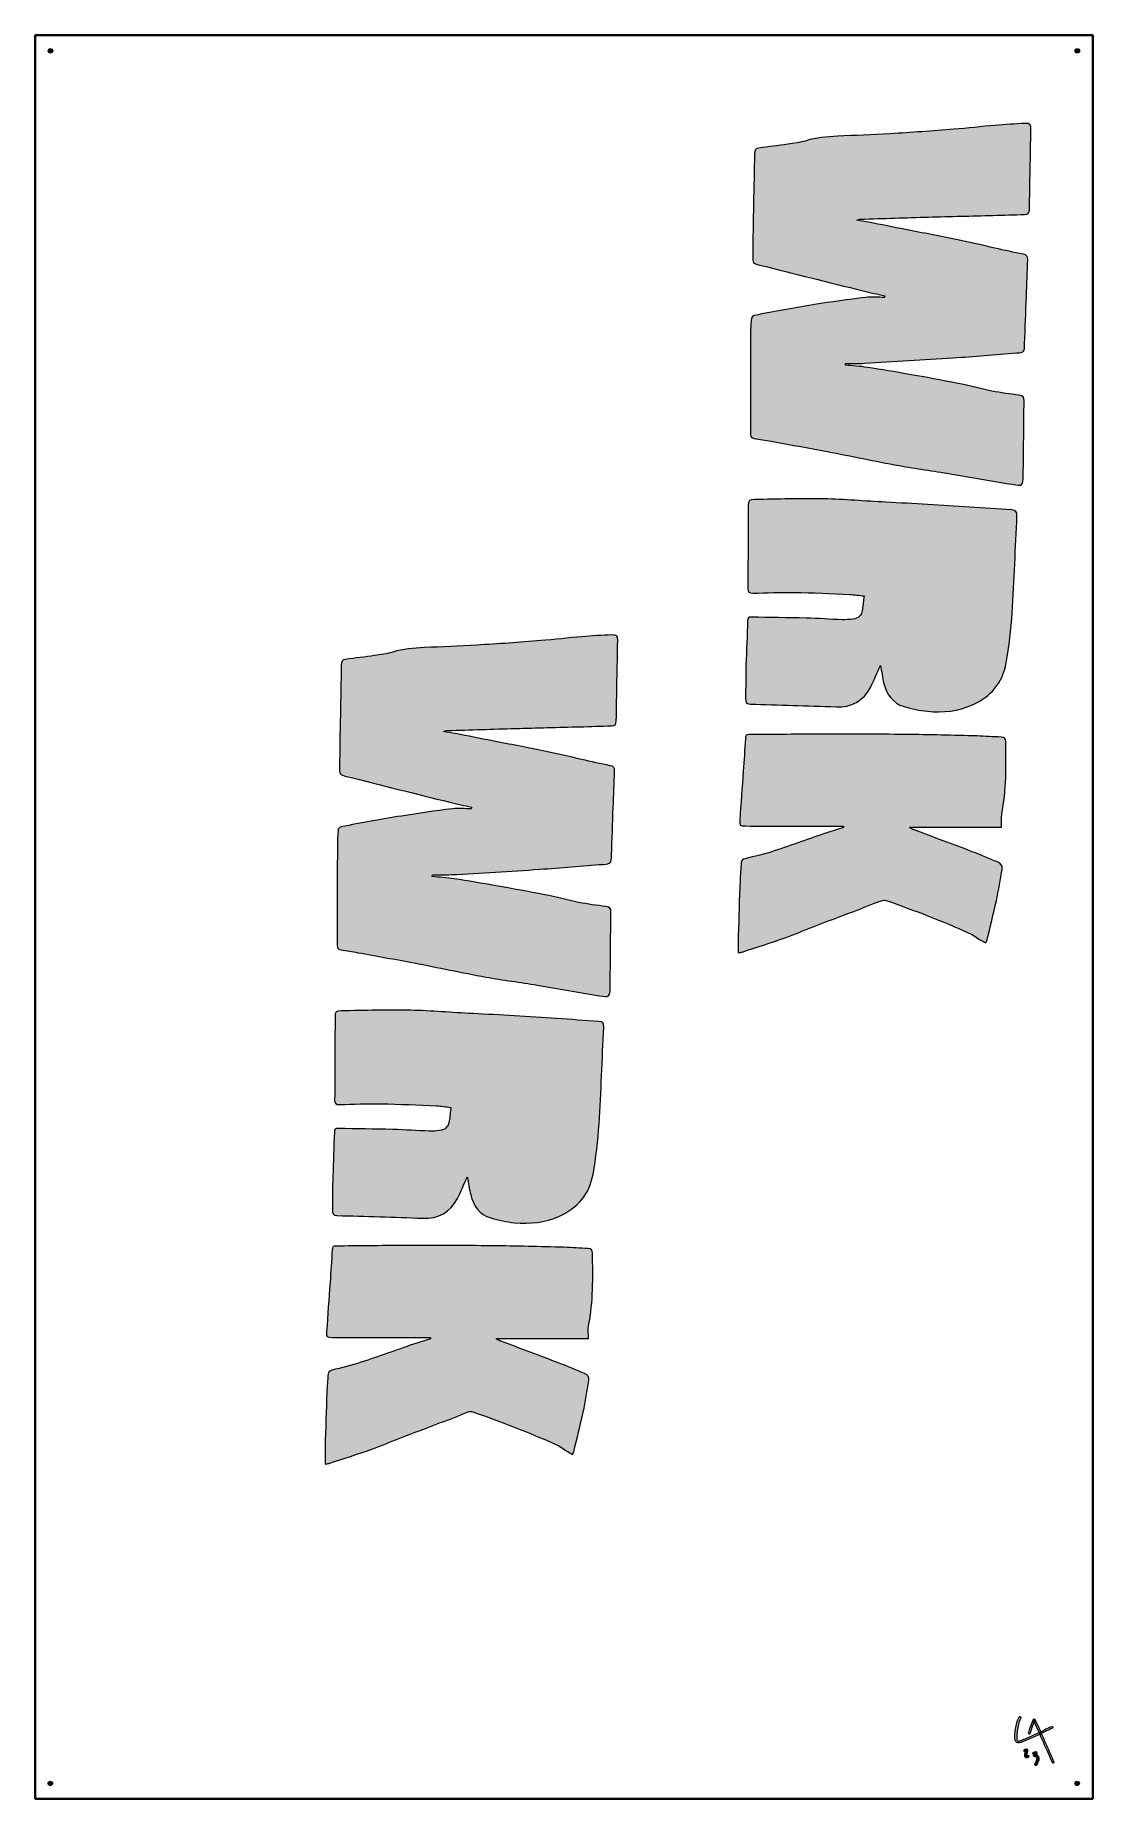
# Model space of a CAD drawing. Header units: millimetres. Extents: x 0 to 1200, y -2000 to 0.
import ezdxf

# ---------------------------------------------------------------- set-up
doc = ezdxf.new("R2010")
doc.units = ezdxf.units.MM
doc.header["$MEASUREMENT"] = 0
for name, color, linetype, lineweight in [('2023-006', 7, 'Continuous', 0), ('Bounding Box', 7, 'Continuous', 0), ('Screws', 7, 'Continuous', 0)]:
    doc.layers.add(name, color=color, linetype=linetype, lineweight=lineweight)

# ---------------------------------------------------------------- blocks, each defined once
blk = doc.blocks.new('Block_0')
at = {"layer": '2023-006', "true_color": 0x000000, "transparency": 33554687}
h = blk.add_hatch(color=18, dxfattribs=at)
h.dxf.hatch_style = 2
edge = h.paths.add_edge_path()
edge.add_spline(control_points=[(495.3, -875.2), (487.1, -873.4), (478.8, -871.7), (470.6, -869.7), (431.5, -860), (392.4, -850.2), (353.3, -840.3), (345.5, -838.4), (345.4, -838.2), (345.4, -830.2), (345.7, -810.4), (346, -790.5), (346.4, -770.7), (346.7, -751.9), (347.2, -733.1), (347.4, -714.3), (347.4, -710.5), (348.7, -708.1), (352.4, -707.6), (363.4, -706.1), (374.4, -704.9), (385.3, -703.3), (392.3, -702.3), (399.3, -701.4), (406, -699.4), (417.6, -695.7), (429.5, -694.8), (441.5, -694.3), (461.5, -693.4), (481.4, -692.7), (501.4, -691.5), (525.5, -690.1), (549.6, -688.3), (573.7, -686.4), (589.4, -685.1), (605.1, -683.3), (620.8, -681.9), (632, -681), (643.2, -680.3), (654.5, -679.9), (660.4, -679.7), (661.2, -680.5), (661.1, -686.2), (660.6, -716.7), (660, -747.2), (659.5, -777.7), (659.4, -781.4), (658, -783), (654.1, -783.1), (642.1, -783.2), (630.1, -783.8), (618, -784.1), (593.7, -784.7), (569.4, -785.3), (545.1, -786), (519.4, -786.7), (493.7, -787.6), (468.1, -788.4), (466.6, -788.5), (465.1, -788.6), (463.5, -789.5), (468, -790.3), (472.5, -791), (477, -791.8), (491, -794.6), (504.9, -797.3), (518.9, -800.1), (538.6, -803.9), (558.4, -807.6), (578.1, -811.7), (592.1, -814.6), (606.1, -818), (620.2, -821.1), (631, -823.6), (641.8, -826.1), (652.7, -828.2), (656.5, -828.9), (657.8, -830.7), (657.6, -834.2), (657.1, -848.1), (656.6, -861.9), (656, -875.7), (655.4, -893.7), (654.7, -911.8), (654.1, -929.8), (653.8, -938.9), (653.6, -939.3), (644.7, -940.1), (620.7, -942), (596.6, -944), (572.5, -945.7), (539.1, -947.9), (505.7, -949.9), (472.3, -951.8), (465.1, -952.2), (458, -951.9), (450.8, -951.9), (450.8, -952.5), (450.7, -953.2), (450.7, -953.9), (459, -954.7), (467.3, -955.2), (475.5, -956.5), (491.4, -958.9), (507.2, -961.6), (523, -964.4), (541.5, -967.7), (559.9, -971), (578.3, -974.6), (591.2, -977.2), (603.9, -980.7), (616.8, -983.2), (627.1, -985.3), (637.5, -986.6), (647.9, -988), (652, -988.5), (653.5, -990.1), (653.4, -994.4), (653, -1022.6), (653, -1050.9), (652.5, -1079.2), (652.3, -1090.9), (651.9, -1091), (640.4, -1089.1), (616.9, -1085.1), (593.4, -1081), (569.9, -1077.1), (550.5, -1073.9), (531, -1071.4), (511.6, -1067.9), (484.4, -1062.9), (457.2, -1057.1), (430, -1051.9), (408.8, -1047.8), (387.5, -1044.1), (366.3, -1040.3), (359.9, -1039.1), (353.5, -1038.1), (347.2, -1037.1), (344.1, -1036.6), (342.8, -1034.9), (342.8, -1031.8), (342.9, -993.6), (342.9, -955.4), (343, -917.2), (343, -911.8), (343.4, -906.4), (344.1, -901), (344.2, -899.7), (346, -897.7), (347.4, -897.5), (370.1, -893.2), (392.8, -889), (415.6, -885.3), (434.8, -882.2), (454.1, -879.5), (473.5, -877.2), (480.6, -876.3), (487.8, -877.1), (495, -877.1), (495.1, -876.4), (495.2, -875.8), (495.3, -875.2)], knot_values=[0, 0, 0, 0, 1, 1, 1, 2, 2, 2, 3, 3, 3, 4, 4, 4, 5, 5, 5, 6, 6, 6, 7, 7, 7, 8, 8, 8, 9, 9, 9, 10, 10, 10, 11, 11, 11, 12, 12, 12, 13, 13, 13, 14, 14, 14, 15, 15, 15, 16, 16, 16, 17, 17, 17, 18, 18, 18, 19, 19, 19, 20, 20, 20, 21, 21, 21, 22, 22, 22, 23, 23, 23, 24, 24, 24, 25, 25, 25, 26, 26, 26, 27, 27, 27, 28, 28, 28, 29, 29, 29, 30, 30, 30, 31, 31, 31, 32, 32, 32, 33, 33, 33, 34, 34, 34, 35, 35, 35, 36, 36, 36, 37, 37, 37, 38, 38, 38, 39, 39, 39, 40, 40, 40, 41, 41, 41, 42, 42, 42, 43, 43, 43, 44, 44, 44, 45, 45, 45, 46, 46, 46, 47, 47, 47, 48, 48, 48, 49, 49, 49, 50, 50, 50, 51, 51, 51, 52, 52, 52, 53, 53, 53, 54, 54, 54, 54], degree=3, periodic=0)
h = blk.add_hatch(color=18, dxfattribs=at)
h.dxf.hatch_style = 2
edge = h.paths.add_edge_path()
edge.add_spline(control_points=[(490.4, -1294.4), (486.6, -1302.8), (483.4, -1311.1), (479.3, -1318.9), (471, -1334.7), (458, -1342.3), (439.7, -1341.5), (407.3, -1340.1), (374.9, -1339.3), (342.4, -1338.4), (337.8, -1338.2), (337.4, -1335.5), (337.4, -1332.2), (337.5, -1319.5), (337.5, -1306.9), (337.9, -1294.3), (338.3, -1277.3), (339.1, -1260.4), (339.6, -1243.4), (339.7, -1240.4), (340.9, -1239.7), (343.7, -1239.7), (364.5, -1240.2), (385.2, -1240.3), (405.9, -1240.8), (419.7, -1241.2), (433.5, -1242.2), (447.3, -1242.7), (451.2, -1242.8), (455.1, -1242.4), (458.9, -1241.9), (465.8, -1241), (468.9, -1238), (470, -1231), (470.8, -1226.2), (471.2, -1221.2), (471.8, -1215.7), (466.2, -1215.1), (460.9, -1214.2), (455.6, -1214), (434.6, -1213.1), (413.6, -1212), (392.6, -1211.7), (376.9, -1211.4), (361.2, -1212.1), (345.4, -1212.5), (341.2, -1212.7), (339.9, -1211.1), (339.9, -1207.1), (340.2, -1175.9), (340.2, -1144.8), (340.4, -1113.7), (340.5, -1107.1), (341.3, -1106.3), (347.7, -1106.2), (373.8, -1105.9), (400, -1105.1), (426.1, -1105.6), (449.6, -1106.1), (473.1, -1108.1), (496.6, -1109.4), (512.4, -1110.2), (528.1, -1110.8), (543.9, -1111.8), (575.8, -1113.9), (607.7, -1116.2), (639.6, -1118.2), (643.9, -1118.5), (645.5, -1120), (645.3, -1124.6), (643.5, -1161.2), (642.3, -1197.9), (639.9, -1234.5), (638.7, -1253.6), (636.4, -1272.8), (633.1, -1291.7), (629.2, -1314.1), (615.6, -1329.7), (594.9, -1339.1), (578.6, -1346.6), (561.4, -1348.1), (543.9, -1346.5), (534.9, -1345.7), (525.9, -1343.6), (517.2, -1341.1), (504.3, -1337.3), (497.4, -1327.5), (494.3, -1314.9), (492.6, -1308.3), (491.7, -1301.5), (490.4, -1294.4)], knot_values=[0, 0, 0, 0, 1, 1, 1, 2, 2, 2, 3, 3, 3, 4, 4, 4, 5, 5, 5, 6, 6, 6, 7, 7, 7, 8, 8, 8, 9, 9, 9, 10, 10, 10, 11, 11, 11, 12, 12, 12, 13, 13, 13, 14, 14, 14, 15, 15, 15, 16, 16, 16, 17, 17, 17, 18, 18, 18, 19, 19, 19, 20, 20, 20, 21, 21, 21, 22, 22, 22, 23, 23, 23, 24, 24, 24, 25, 25, 25, 26, 26, 26, 27, 27, 27, 28, 28, 28, 29, 29, 29, 30, 30, 30, 30], degree=3, periodic=0)
h = blk.add_hatch(color=18, dxfattribs=at)
h.dxf.hatch_style = 2
edge = h.paths.add_edge_path()
edge.add_spline(control_points=[(628, -1477.8), (592.8, -1477.8), (558.3, -1477.8), (523.7, -1477.8), (523.7, -1478.1), (523.6, -1478.3), (523.5, -1478.6), (525.2, -1479.4), (526.9, -1480.3), (528.6, -1480.9), (550.6, -1489.2), (572.7, -1497.4), (594.7, -1505.8), (604.3, -1509.4), (613.8, -1513.6), (623.4, -1517.4), (627.1, -1518.9), (629, -1521.5), (628.4, -1525.4), (626.4, -1537.4), (624.5, -1549.4), (622, -1561.2), (618.7, -1576.3), (614.9, -1591.3), (611.3, -1606.3), (611, -1607.2), (610.6, -1608), (610, -1609.3), (608.1, -1608.2), (606.3, -1607.3), (604.5, -1606.2), (600, -1603.4), (595.7, -1600.1), (590.9, -1597.9), (575.6, -1591.2), (560.3, -1584.8), (544.8, -1578.7), (528.9, -1572.5), (512.9, -1566.7), (496.8, -1561), (495.3, -1560.4), (493.2, -1560.6), (491.6, -1561.2), (481.1, -1565.2), (470.7, -1569.4), (460.2, -1573.3), (444.8, -1579.2), (429.3, -1584.9), (413.9, -1590.8), (403.3, -1594.9), (392.9, -1599.6), (382.1, -1603.4), (366, -1609.1), (349.7, -1614.2), (333.5, -1619.5), (332.3, -1619.9), (330.9, -1619.9), (329.1, -1620.2), (329.1, -1613.6), (329, -1607.3), (329.1, -1601), (329.7, -1580.3), (330.3, -1559.6), (331, -1538.8), (331.3, -1531.9), (332.1, -1525), (332.4, -1518.1), (332.5, -1515.1), (334.3, -1514.5), (336.7, -1513.9), (347.8, -1510.9), (359, -1508.4), (370, -1504.8), (389.9, -1498.3), (409.7, -1491.1), (429.5, -1484.3), (435.9, -1482.1), (442.3, -1480.2), (448.7, -1478.2), (448.6, -1477.7), (448.6, -1477.2), (448.6, -1476.8), (441, -1476.8), (433.3, -1476.8), (425.7, -1476.8), (396.3, -1476.7), (366.8, -1476.7), (337.4, -1476.6), (330.6, -1476.6), (330.4, -1476.4), (330.8, -1469.8), (332, -1451.3), (333.4, -1432.9), (334.7, -1414.5), (335.6, -1402.1), (336.5, -1389.7), (337.1, -1377.2), (337.3, -1374.3), (338, -1373), (341.3, -1373), (366.8, -1372.9), (392.3, -1372.5), (417.8, -1372.4), (451.4, -1372.4), (485, -1372.4), (518.6, -1372.7), (545.8, -1373), (573, -1373.7), (600.2, -1374.4), (609.3, -1374.7), (618.5, -1375.4), (627.6, -1375.8), (631.2, -1375.9), (632.4, -1377.5), (632.5, -1381.1), (633.1, -1408.6), (633.4, -1436.1), (628.1, -1463.3), (627.2, -1467.9), (628, -1472.8), (628, -1477.8)], knot_values=[0, 0, 0, 0, 1, 1, 1, 2, 2, 2, 3, 3, 3, 4, 4, 4, 5, 5, 5, 6, 6, 6, 7, 7, 7, 8, 8, 8, 9, 9, 9, 10, 10, 10, 11, 11, 11, 12, 12, 12, 13, 13, 13, 14, 14, 14, 15, 15, 15, 16, 16, 16, 17, 17, 17, 18, 18, 18, 19, 19, 19, 20, 20, 20, 21, 21, 21, 22, 22, 22, 23, 23, 23, 24, 24, 24, 25, 25, 25, 26, 26, 26, 27, 27, 27, 28, 28, 28, 29, 29, 29, 30, 30, 30, 31, 31, 31, 32, 32, 32, 33, 33, 33, 34, 34, 34, 35, 35, 35, 36, 36, 36, 37, 37, 37, 38, 38, 38, 39, 39, 39, 40, 40, 40, 40], degree=3, periodic=0)
at = {"layer": '2023-006'}
for points, knots in [([(495.3, -875.2), (487.1, -873.4), (478.8, -871.7), (470.6, -869.7), (431.5, -860), (392.4, -850.2), (353.3, -840.3), (345.5, -838.4), (345.4, -838.2), (345.4, -830.2), (345.7, -810.4), (346, -790.5), (346.4, -770.7), (346.7, -751.9), (347.2, -733.1), (347.4, -714.3), (347.4, -710.5), (348.7, -708.1), (352.4, -707.6), (363.4, -706.1), (374.4, -704.9), (385.3, -703.3), (392.3, -702.3), (399.3, -701.4), (406, -699.4), (417.6, -695.7), (429.5, -694.8), (441.5, -694.3), (461.5, -693.4), (481.4, -692.7), (501.4, -691.5), (525.5, -690.1), (549.6, -688.3), (573.7, -686.4), (589.4, -685.1), (605.1, -683.3), (620.8, -681.9), (632, -681), (643.2, -680.3), (654.5, -679.9), (660.4, -679.7), (661.2, -680.5), (661.1, -686.2), (660.6, -716.7), (660, -747.2), (659.5, -777.7), (659.4, -781.4), (658, -783), (654.1, -783.1), (642.1, -783.2), (630.1, -783.8), (618, -784.1), (593.7, -784.7), (569.4, -785.3), (545.1, -786), (519.4, -786.7), (493.7, -787.6), (468.1, -788.4), (466.6, -788.5), (465.1, -788.6), (463.5, -789.5), (468, -790.3), (472.5, -791), (477, -791.8), (491, -794.6), (504.9, -797.3), (518.9, -800.1), (538.6, -803.9), (558.4, -807.6), (578.1, -811.7), (592.1, -814.6), (606.1, -818), (620.2, -821.1), (631, -823.6), (641.8, -826.1), (652.7, -828.2), (656.5, -828.9), (657.8, -830.7), (657.6, -834.2), (657.1, -848.1), (656.6, -861.9), (656, -875.7), (655.4, -893.7), (654.7, -911.8), (654.1, -929.8), (653.8, -938.9), (653.6, -939.3), (644.7, -940.1), (620.7, -942), (596.6, -944), (572.5, -945.7), (539.1, -947.9), (505.7, -949.9), (472.3, -951.8), (465.1, -952.2), (458, -951.9), (450.8, -951.9), (450.8, -952.5), (450.7, -953.2), (450.7, -953.9), (459, -954.7), (467.3, -955.2), (475.5, -956.5), (491.4, -958.9), (507.2, -961.6), (523, -964.4), (541.5, -967.7), (559.9, -971), (578.3, -974.6), (591.2, -977.2), (603.9, -980.7), (616.8, -983.2), (627.1, -985.3), (637.5, -986.6), (647.9, -988), (652, -988.5), (653.5, -990.1), (653.4, -994.4), (653, -1022.6), (653, -1050.9), (652.5, -1079.2), (652.3, -1090.9), (651.9, -1091), (640.4, -1089.1), (616.9, -1085.1), (593.4, -1081), (569.9, -1077.1), (550.5, -1073.9), (531, -1071.4), (511.6, -1067.9), (484.4, -1062.9), (457.2, -1057.1), (430, -1051.9), (408.8, -1047.8), (387.5, -1044.1), (366.3, -1040.3), (359.9, -1039.1), (353.5, -1038.1), (347.2, -1037.1), (344.1, -1036.6), (342.8, -1034.9), (342.8, -1031.8), (342.9, -993.6), (342.9, -955.4), (343, -917.2), (343, -911.8), (343.4, -906.4), (344.1, -901), (344.2, -899.7), (346, -897.7), (347.4, -897.5), (370.1, -893.2), (392.8, -889), (415.6, -885.3), (434.8, -882.2), (454.1, -879.5), (473.5, -877.2), (480.6, -876.3), (487.8, -877.1), (495, -877.1), (495.1, -876.4), (495.2, -875.8), (495.3, -875.2)], [0, 0, 0, 0, 1, 1, 1, 2, 2, 2, 3, 3, 3, 4, 4, 4, 5, 5, 5, 6, 6, 6, 7, 7, 7, 8, 8, 8, 9, 9, 9, 10, 10, 10, 11, 11, 11, 12, 12, 12, 13, 13, 13, 14, 14, 14, 15, 15, 15, 16, 16, 16, 17, 17, 17, 18, 18, 18, 19, 19, 19, 20, 20, 20, 21, 21, 21, 22, 22, 22, 23, 23, 23, 24, 24, 24, 25, 25, 25, 26, 26, 26, 27, 27, 27, 28, 28, 28, 29, 29, 29, 30, 30, 30, 31, 31, 31, 32, 32, 32, 33, 33, 33, 34, 34, 34, 35, 35, 35, 36, 36, 36, 37, 37, 37, 38, 38, 38, 39, 39, 39, 40, 40, 40, 41, 41, 41, 42, 42, 42, 43, 43, 43, 44, 44, 44, 45, 45, 45, 46, 46, 46, 47, 47, 47, 48, 48, 48, 49, 49, 49, 50, 50, 50, 51, 51, 51, 52, 52, 52, 53, 53, 53, 54, 54, 54, 54]), ([(490.4, -1294.4), (486.6, -1302.8), (483.4, -1311.1), (479.3, -1318.9), (471, -1334.7), (458, -1342.3), (439.7, -1341.5), (407.3, -1340.1), (374.9, -1339.3), (342.4, -1338.4), (337.8, -1338.2), (337.4, -1335.5), (337.4, -1332.2), (337.5, -1319.5), (337.5, -1306.9), (337.9, -1294.3), (338.3, -1277.3), (339.1, -1260.4), (339.6, -1243.4), (339.7, -1240.4), (340.9, -1239.7), (343.7, -1239.7), (364.5, -1240.2), (385.2, -1240.3), (405.9, -1240.8), (419.7, -1241.2), (433.5, -1242.2), (447.3, -1242.7), (451.2, -1242.8), (455.1, -1242.4), (458.9, -1241.9), (465.8, -1241), (468.9, -1238), (470, -1231), (470.8, -1226.2), (471.2, -1221.2), (471.8, -1215.7), (466.2, -1215.1), (460.9, -1214.2), (455.6, -1214), (434.6, -1213.1), (413.6, -1212), (392.6, -1211.7), (376.9, -1211.4), (361.2, -1212.1), (345.4, -1212.5), (341.2, -1212.7), (339.9, -1211.1), (339.9, -1207.1), (340.2, -1175.9), (340.2, -1144.8), (340.4, -1113.7), (340.5, -1107.1), (341.3, -1106.3), (347.7, -1106.2), (373.8, -1105.9), (400, -1105.1), (426.1, -1105.6), (449.6, -1106.1), (473.1, -1108.1), (496.6, -1109.4), (512.4, -1110.2), (528.1, -1110.8), (543.9, -1111.8), (575.8, -1113.9), (607.7, -1116.2), (639.6, -1118.2), (643.9, -1118.5), (645.5, -1120), (645.3, -1124.6), (643.5, -1161.2), (642.3, -1197.9), (639.9, -1234.5), (638.7, -1253.6), (636.4, -1272.8), (633.1, -1291.7), (629.2, -1314.1), (615.6, -1329.7), (594.9, -1339.1), (578.6, -1346.6), (561.4, -1348.1), (543.9, -1346.5), (534.9, -1345.7), (525.9, -1343.6), (517.2, -1341.1), (504.3, -1337.3), (497.4, -1327.5), (494.3, -1314.9), (492.6, -1308.3), (491.7, -1301.5), (490.4, -1294.4)], [0, 0, 0, 0, 1, 1, 1, 2, 2, 2, 3, 3, 3, 4, 4, 4, 5, 5, 5, 6, 6, 6, 7, 7, 7, 8, 8, 8, 9, 9, 9, 10, 10, 10, 11, 11, 11, 12, 12, 12, 13, 13, 13, 14, 14, 14, 15, 15, 15, 16, 16, 16, 17, 17, 17, 18, 18, 18, 19, 19, 19, 20, 20, 20, 21, 21, 21, 22, 22, 22, 23, 23, 23, 24, 24, 24, 25, 25, 25, 26, 26, 26, 27, 27, 27, 28, 28, 28, 29, 29, 29, 30, 30, 30, 30]), ([(628, -1477.8), (592.8, -1477.8), (558.3, -1477.8), (523.7, -1477.8), (523.7, -1478.1), (523.6, -1478.3), (523.5, -1478.6), (525.2, -1479.4), (526.9, -1480.3), (528.6, -1480.9), (550.6, -1489.2), (572.7, -1497.4), (594.7, -1505.8), (604.3, -1509.4), (613.8, -1513.6), (623.4, -1517.4), (627.1, -1518.9), (629, -1521.5), (628.4, -1525.4), (626.4, -1537.4), (624.5, -1549.4), (622, -1561.2), (618.7, -1576.3), (614.9, -1591.3), (611.3, -1606.3), (611, -1607.2), (610.6, -1608), (610, -1609.3), (608.1, -1608.2), (606.3, -1607.3), (604.5, -1606.2), (600, -1603.4), (595.7, -1600.1), (590.9, -1597.9), (575.6, -1591.2), (560.3, -1584.8), (544.8, -1578.7), (528.9, -1572.5), (512.9, -1566.7), (496.8, -1561), (495.3, -1560.4), (493.2, -1560.6), (491.6, -1561.2), (481.1, -1565.2), (470.7, -1569.4), (460.2, -1573.3), (444.8, -1579.2), (429.3, -1584.9), (413.9, -1590.8), (403.3, -1594.9), (392.9, -1599.6), (382.1, -1603.4), (366, -1609.1), (349.7, -1614.2), (333.5, -1619.5), (332.3, -1619.9), (330.9, -1619.9), (329.1, -1620.2), (329.1, -1613.6), (329, -1607.3), (329.1, -1601), (329.7, -1580.3), (330.3, -1559.6), (331, -1538.8), (331.3, -1531.9), (332.1, -1525), (332.4, -1518.1), (332.5, -1515.1), (334.3, -1514.5), (336.7, -1513.9), (347.8, -1510.9), (359, -1508.4), (370, -1504.8), (389.9, -1498.3), (409.7, -1491.1), (429.5, -1484.3), (435.9, -1482.1), (442.3, -1480.2), (448.7, -1478.2), (448.6, -1477.7), (448.6, -1477.2), (448.6, -1476.8), (441, -1476.8), (433.3, -1476.8), (425.7, -1476.8), (396.3, -1476.7), (366.8, -1476.7), (337.4, -1476.6), (330.6, -1476.6), (330.4, -1476.4), (330.8, -1469.8), (332, -1451.3), (333.4, -1432.9), (334.7, -1414.5), (335.6, -1402.1), (336.5, -1389.7), (337.1, -1377.2), (337.3, -1374.3), (338, -1373), (341.3, -1373), (366.8, -1372.9), (392.3, -1372.5), (417.8, -1372.4), (451.4, -1372.4), (485, -1372.4), (518.6, -1372.7), (545.8, -1373), (573, -1373.7), (600.2, -1374.4), (609.3, -1374.7), (618.5, -1375.4), (627.6, -1375.8), (631.2, -1375.9), (632.4, -1377.5), (632.5, -1381.1), (633.1, -1408.6), (633.4, -1436.1), (628.1, -1463.3), (627.2, -1467.9), (628, -1472.8), (628, -1477.8)], [0, 0, 0, 0, 1, 1, 1, 2, 2, 2, 3, 3, 3, 4, 4, 4, 5, 5, 5, 6, 6, 6, 7, 7, 7, 8, 8, 8, 9, 9, 9, 10, 10, 10, 11, 11, 11, 12, 12, 12, 13, 13, 13, 14, 14, 14, 15, 15, 15, 16, 16, 16, 17, 17, 17, 18, 18, 18, 19, 19, 19, 20, 20, 20, 21, 21, 21, 22, 22, 22, 23, 23, 23, 24, 24, 24, 25, 25, 25, 26, 26, 26, 27, 27, 27, 28, 28, 28, 29, 29, 29, 30, 30, 30, 31, 31, 31, 32, 32, 32, 33, 33, 33, 34, 34, 34, 35, 35, 35, 36, 36, 36, 37, 37, 37, 38, 38, 38, 39, 39, 39, 40, 40, 40, 40])]:
    blk.add_open_spline(points, degree=3, knots=knots, dxfattribs=at)
blk = doc.blocks.new('Block_1')
at = {"layer": '2023-006', "true_color": 0x000000, "transparency": 33554687}
h = blk.add_hatch(color=18, dxfattribs=at)
h.dxf.hatch_style = 2
edge = h.paths.add_edge_path()
edge.add_spline(control_points=[(964.1, -295.2), (955.9, -293.4), (947.6, -291.7), (939.5, -289.7), (900.3, -280), (861.2, -270.2), (822.1, -260.4), (814.3, -258.4), (814.2, -258.2), (814.3, -250.2), (814.5, -230.4), (814.9, -210.5), (815.2, -190.7), (815.6, -171.9), (816.1, -153.1), (816.3, -134.3), (816.3, -130.5), (817.5, -128.2), (821.3, -127.7), (832.2, -126.2), (843.2, -125), (854.2, -123.4), (861.1, -122.4), (868.2, -121.5), (874.8, -119.4), (886.5, -115.8), (898.4, -114.9), (910.4, -114.3), (930.3, -113.4), (950.3, -112.8), (970.2, -111.6), (994.3, -110.1), (1018.4, -108.3), (1042.5, -106.4), (1058.2, -105.2), (1073.9, -103.3), (1089.6, -102), (1100.8, -101), (1112.1, -100.3), (1123.3, -99.9), (1129.2, -99.7), (1130, -100.5), (1130, -106.3), (1129.5, -136.8), (1128.8, -167.3), (1128.3, -197.7), (1128.2, -201.4), (1126.8, -203), (1122.9, -203.1), (1110.9, -203.3), (1098.9, -203.8), (1086.9, -204.1), (1062.6, -204.8), (1038.3, -205.3), (1013.9, -206), (988.3, -206.7), (962.6, -207.6), (936.9, -208.4), (935.4, -208.5), (933.9, -208.6), (932.3, -209.5), (936.8, -210.3), (941.4, -211), (945.9, -211.9), (959.8, -214.6), (973.8, -217.4), (987.7, -220.1), (1007.5, -224), (1027.2, -227.7), (1046.9, -231.7), (1061, -234.6), (1075, -238), (1089, -241.2), (1099.8, -243.6), (1110.6, -246.2), (1121.5, -248.2), (1125.4, -249), (1126.6, -250.7), (1126.5, -254.3), (1125.9, -268.1), (1125.4, -281.9), (1124.9, -295.7), (1124.2, -313.8), (1123.5, -331.8), (1122.9, -349.8), (1122.6, -359), (1122.5, -359.4), (1113.6, -360.1), (1089.5, -362), (1065.5, -364.1), (1041.4, -365.7), (1008, -367.9), (974.6, -369.9), (941.1, -371.8), (934, -372.2), (926.8, -371.9), (919.6, -371.9), (919.6, -372.6), (919.6, -373.2), (919.6, -373.9), (927.8, -374.7), (936.2, -375.2), (944.4, -376.5), (960.2, -378.9), (976, -381.6), (991.8, -384.4), (1010.3, -387.7), (1028.8, -391), (1047.2, -394.7), (1060.1, -397.2), (1072.8, -400.7), (1085.7, -403.3), (1096, -405.3), (1106.4, -406.7), (1116.8, -408), (1120.9, -408.6), (1122.3, -410.1), (1122.3, -414.4), (1121.8, -442.7), (1121.8, -470.9), (1121.3, -499.2), (1121.1, -510.9), (1120.7, -511), (1109.3, -509.1), (1085.7, -505.2), (1062.2, -501), (1038.7, -497.2), (1019.3, -494), (999.8, -491.4), (980.5, -487.9), (953.2, -482.9), (926.1, -477.1), (898.8, -471.9), (877.6, -467.8), (856.4, -464.1), (835.1, -460.3), (828.7, -459.2), (822.4, -458.1), (816, -457.1), (813, -456.6), (811.7, -454.9), (811.7, -451.8), (811.7, -413.6), (811.7, -375.5), (811.8, -337.3), (811.9, -331.9), (812.2, -326.4), (812.9, -321.1), (813.1, -319.7), (814.9, -317.7), (816.2, -317.5), (838.9, -313.3), (861.6, -309), (884.4, -305.3), (903.7, -302.2), (923, -299.6), (942.3, -297.2), (949.4, -296.4), (956.7, -297.1), (963.9, -297.1), (964, -296.5), (964.1, -295.9), (964.1, -295.2)], knot_values=[0, 0, 0, 0, 1, 1, 1, 2, 2, 2, 3, 3, 3, 4, 4, 4, 5, 5, 5, 6, 6, 6, 7, 7, 7, 8, 8, 8, 9, 9, 9, 10, 10, 10, 11, 11, 11, 12, 12, 12, 13, 13, 13, 14, 14, 14, 15, 15, 15, 16, 16, 16, 17, 17, 17, 18, 18, 18, 19, 19, 19, 20, 20, 20, 21, 21, 21, 22, 22, 22, 23, 23, 23, 24, 24, 24, 25, 25, 25, 26, 26, 26, 27, 27, 27, 28, 28, 28, 29, 29, 29, 30, 30, 30, 31, 31, 31, 32, 32, 32, 33, 33, 33, 34, 34, 34, 35, 35, 35, 36, 36, 36, 37, 37, 37, 38, 38, 38, 39, 39, 39, 40, 40, 40, 41, 41, 41, 42, 42, 42, 43, 43, 43, 44, 44, 44, 45, 45, 45, 46, 46, 46, 47, 47, 47, 48, 48, 48, 49, 49, 49, 50, 50, 50, 51, 51, 51, 52, 52, 52, 53, 53, 53, 54, 54, 54, 54], degree=3, periodic=0)
h = blk.add_hatch(color=18, dxfattribs=at)
h.dxf.hatch_style = 2
edge = h.paths.add_edge_path()
edge.add_spline(control_points=[(959.3, -714.4), (955.5, -722.9), (952.2, -731.1), (948.2, -738.9), (939.8, -754.8), (926.8, -762.3), (908.5, -761.5), (876.1, -760.1), (843.7, -759.3), (811.3, -758.4), (806.6, -758.3), (806.2, -755.6), (806.2, -752.2), (806.3, -739.6), (806.4, -727), (806.7, -714.3), (807.2, -697.4), (808, -680.4), (808.5, -663.4), (808.6, -660.4), (809.7, -659.7), (812.6, -659.8), (833.3, -660.2), (854, -660.3), (874.8, -660.9), (888.5, -661.2), (902.3, -662.2), (916.1, -662.7), (920, -662.8), (923.9, -662.4), (927.8, -661.9), (934.7, -661.1), (937.7, -658.1), (938.8, -651), (939.6, -646.2), (940, -641.3), (940.7, -635.7), (935, -635.1), (929.8, -634.2), (924.5, -634), (903.5, -633.1), (882.5, -632), (861.5, -631.7), (845.7, -631.4), (830, -632.1), (814.3, -632.6), (810.1, -632.7), (808.8, -631.1), (808.8, -627.1), (809, -596), (809.1, -564.8), (809.3, -533.7), (809.3, -527.1), (810.1, -526.4), (816.6, -526.3), (842.7, -526), (868.8, -525.1), (894.9, -525.6), (918.5, -526.1), (942, -528.1), (965.5, -529.4), (981.2, -530.3), (997, -530.8), (1012.7, -531.9), (1044.6, -533.9), (1076.5, -536.2), (1108.4, -538.2), (1112.7, -538.5), (1114.4, -540.1), (1114.2, -544.6), (1112.3, -581.3), (1111.1, -617.9), (1108.8, -654.5), (1107.6, -673.7), (1105.2, -692.8), (1101.9, -711.7), (1098, -734.2), (1084.5, -749.7), (1063.8, -759.1), (1047.4, -766.6), (1030.2, -768.1), (1012.7, -766.5), (1003.7, -765.7), (994.7, -763.6), (986, -761.1), (973.1, -757.3), (966.2, -747.5), (963.1, -735), (961.5, -728.3), (960.6, -721.5), (959.3, -714.4)], knot_values=[0, 0, 0, 0, 1, 1, 1, 2, 2, 2, 3, 3, 3, 4, 4, 4, 5, 5, 5, 6, 6, 6, 7, 7, 7, 8, 8, 8, 9, 9, 9, 10, 10, 10, 11, 11, 11, 12, 12, 12, 13, 13, 13, 14, 14, 14, 15, 15, 15, 16, 16, 16, 17, 17, 17, 18, 18, 18, 19, 19, 19, 20, 20, 20, 21, 21, 21, 22, 22, 22, 23, 23, 23, 24, 24, 24, 25, 25, 25, 26, 26, 26, 27, 27, 27, 28, 28, 28, 29, 29, 29, 30, 30, 30, 30], degree=3, periodic=0)
h = blk.add_hatch(color=18, dxfattribs=at)
h.dxf.hatch_style = 2
edge = h.paths.add_edge_path()
edge.add_spline(control_points=[(1096.8, -897.8), (1061.7, -897.8), (1027.1, -897.8), (992.6, -897.8), (992.5, -898.1), (992.4, -898.4), (992.3, -898.7), (994, -899.4), (995.7, -900.3), (997.4, -901), (1019.5, -909.2), (1041.5, -917.4), (1063.5, -925.8), (1073.2, -929.5), (1082.6, -933.6), (1092.2, -937.4), (1096, -938.9), (1097.9, -941.5), (1097.2, -945.4), (1095.2, -957.4), (1093.4, -969.4), (1090.8, -981.3), (1087.6, -996.4), (1083.7, -1011.3), (1080.1, -1026.3), (1079.9, -1027.2), (1079.4, -1028), (1078.9, -1029.3), (1076.9, -1028.2), (1075.1, -1027.3), (1073.3, -1026.2), (1068.8, -1023.5), (1064.5, -1020.1), (1059.7, -1018), (1044.5, -1011.3), (1029.1, -1004.8), (1013.7, -998.7), (997.8, -992.5), (981.7, -986.8), (965.7, -981), (964.1, -980.5), (962, -980.7), (960.5, -981.3), (950, -985.2), (939.5, -989.4), (929, -993.4), (913.6, -999.2), (898.2, -1005), (882.8, -1010.9), (872.1, -1015), (861.7, -1019.6), (851, -1023.4), (834.9, -1029.1), (818.6, -1034.2), (802.3, -1039.6), (801.1, -1040), (799.7, -1040), (797.9, -1040.2), (797.9, -1033.6), (797.8, -1027.3), (798, -1021), (798.5, -1000.3), (799.1, -979.6), (799.9, -958.9), (800.1, -952), (800.9, -945.1), (801.2, -938.2), (801.4, -935.2), (803.2, -934.5), (805.5, -933.9), (816.6, -931), (827.9, -928.4), (838.8, -924.8), (858.8, -918.3), (878.5, -911.1), (898.4, -904.3), (904.7, -902.2), (911.1, -900.3), (917.5, -898.2), (917.5, -897.8), (917.5, -897.3), (917.4, -896.8), (909.8, -896.8), (902.2, -896.8), (894.5, -896.8), (865.1, -896.7), (835.7, -896.7), (806.2, -896.6), (799.5, -896.6), (799.2, -896.5), (799.6, -889.8), (800.8, -871.4), (802.3, -853), (803.6, -834.6), (804.4, -822.1), (805.3, -809.7), (806, -797.2), (806.2, -794.3), (806.8, -793), (810.1, -793), (835.6, -792.9), (861.1, -792.5), (886.6, -792.4), (920.3, -792.4), (953.9, -792.4), (987.5, -792.8), (1014.7, -793), (1041.8, -793.8), (1069, -794.5), (1078.2, -794.7), (1087.3, -795.5), (1096.4, -795.8), (1100.1, -796), (1101.3, -797.5), (1101.4, -801.1), (1102, -828.6), (1102.2, -856.1), (1097, -883.3), (1096.1, -887.9), (1096.8, -892.8), (1096.8, -897.8)], knot_values=[0, 0, 0, 0, 1, 1, 1, 2, 2, 2, 3, 3, 3, 4, 4, 4, 5, 5, 5, 6, 6, 6, 7, 7, 7, 8, 8, 8, 9, 9, 9, 10, 10, 10, 11, 11, 11, 12, 12, 12, 13, 13, 13, 14, 14, 14, 15, 15, 15, 16, 16, 16, 17, 17, 17, 18, 18, 18, 19, 19, 19, 20, 20, 20, 21, 21, 21, 22, 22, 22, 23, 23, 23, 24, 24, 24, 25, 25, 25, 26, 26, 26, 27, 27, 27, 28, 28, 28, 29, 29, 29, 30, 30, 30, 31, 31, 31, 32, 32, 32, 33, 33, 33, 34, 34, 34, 35, 35, 35, 36, 36, 36, 37, 37, 37, 38, 38, 38, 39, 39, 39, 40, 40, 40, 40], degree=3, periodic=0)
at = {"layer": '2023-006'}
for points, knots in [([(964.1, -295.2), (955.9, -293.4), (947.6, -291.7), (939.5, -289.7), (900.3, -280), (861.2, -270.2), (822.1, -260.4), (814.3, -258.4), (814.2, -258.2), (814.3, -250.2), (814.5, -230.4), (814.9, -210.5), (815.2, -190.7), (815.6, -171.9), (816.1, -153.1), (816.3, -134.3), (816.3, -130.5), (817.5, -128.2), (821.3, -127.7), (832.2, -126.2), (843.2, -125), (854.2, -123.4), (861.1, -122.4), (868.2, -121.5), (874.8, -119.4), (886.5, -115.8), (898.4, -114.9), (910.4, -114.3), (930.3, -113.4), (950.3, -112.8), (970.2, -111.6), (994.3, -110.1), (1018.4, -108.3), (1042.5, -106.4), (1058.2, -105.2), (1073.9, -103.3), (1089.6, -102), (1100.8, -101), (1112.1, -100.3), (1123.3, -99.9), (1129.2, -99.7), (1130, -100.5), (1130, -106.3), (1129.5, -136.8), (1128.8, -167.3), (1128.3, -197.7), (1128.2, -201.4), (1126.8, -203), (1122.9, -203.1), (1110.9, -203.3), (1098.9, -203.8), (1086.9, -204.1), (1062.6, -204.8), (1038.3, -205.3), (1013.9, -206), (988.3, -206.7), (962.6, -207.6), (936.9, -208.4), (935.4, -208.5), (933.9, -208.6), (932.3, -209.5), (936.8, -210.3), (941.4, -211), (945.9, -211.9), (959.8, -214.6), (973.8, -217.4), (987.7, -220.1), (1007.5, -224), (1027.2, -227.7), (1046.9, -231.7), (1061, -234.6), (1075, -238), (1089, -241.2), (1099.8, -243.6), (1110.6, -246.2), (1121.5, -248.2), (1125.4, -249), (1126.6, -250.7), (1126.5, -254.3), (1125.9, -268.1), (1125.4, -281.9), (1124.9, -295.7), (1124.2, -313.8), (1123.5, -331.8), (1122.9, -349.8), (1122.6, -359), (1122.5, -359.4), (1113.6, -360.1), (1089.5, -362), (1065.5, -364.1), (1041.4, -365.7), (1008, -367.9), (974.6, -369.9), (941.1, -371.8), (934, -372.2), (926.8, -371.9), (919.6, -371.9), (919.6, -372.6), (919.6, -373.2), (919.6, -373.9), (927.8, -374.7), (936.2, -375.2), (944.4, -376.5), (960.2, -378.9), (976, -381.6), (991.8, -384.4), (1010.3, -387.7), (1028.8, -391), (1047.2, -394.7), (1060.1, -397.2), (1072.8, -400.7), (1085.7, -403.3), (1096, -405.3), (1106.4, -406.7), (1116.8, -408), (1120.9, -408.6), (1122.3, -410.1), (1122.3, -414.4), (1121.8, -442.7), (1121.8, -470.9), (1121.3, -499.2), (1121.1, -510.9), (1120.7, -511), (1109.3, -509.1), (1085.7, -505.2), (1062.2, -501), (1038.7, -497.2), (1019.3, -494), (999.8, -491.4), (980.5, -487.9), (953.2, -482.9), (926.1, -477.1), (898.8, -471.9), (877.6, -467.8), (856.4, -464.1), (835.1, -460.3), (828.7, -459.2), (822.4, -458.1), (816, -457.1), (813, -456.6), (811.7, -454.9), (811.7, -451.8), (811.7, -413.6), (811.7, -375.5), (811.8, -337.3), (811.9, -331.9), (812.2, -326.4), (812.9, -321.1), (813.1, -319.7), (814.9, -317.7), (816.2, -317.5), (838.9, -313.3), (861.6, -309), (884.4, -305.3), (903.7, -302.2), (923, -299.6), (942.3, -297.2), (949.4, -296.4), (956.7, -297.1), (963.9, -297.1), (964, -296.5), (964.1, -295.9), (964.1, -295.2)], [0, 0, 0, 0, 1, 1, 1, 2, 2, 2, 3, 3, 3, 4, 4, 4, 5, 5, 5, 6, 6, 6, 7, 7, 7, 8, 8, 8, 9, 9, 9, 10, 10, 10, 11, 11, 11, 12, 12, 12, 13, 13, 13, 14, 14, 14, 15, 15, 15, 16, 16, 16, 17, 17, 17, 18, 18, 18, 19, 19, 19, 20, 20, 20, 21, 21, 21, 22, 22, 22, 23, 23, 23, 24, 24, 24, 25, 25, 25, 26, 26, 26, 27, 27, 27, 28, 28, 28, 29, 29, 29, 30, 30, 30, 31, 31, 31, 32, 32, 32, 33, 33, 33, 34, 34, 34, 35, 35, 35, 36, 36, 36, 37, 37, 37, 38, 38, 38, 39, 39, 39, 40, 40, 40, 41, 41, 41, 42, 42, 42, 43, 43, 43, 44, 44, 44, 45, 45, 45, 46, 46, 46, 47, 47, 47, 48, 48, 48, 49, 49, 49, 50, 50, 50, 51, 51, 51, 52, 52, 52, 53, 53, 53, 54, 54, 54, 54]), ([(959.3, -714.4), (955.5, -722.9), (952.2, -731.1), (948.2, -738.9), (939.8, -754.8), (926.8, -762.3), (908.5, -761.5), (876.1, -760.1), (843.7, -759.3), (811.3, -758.4), (806.6, -758.3), (806.2, -755.6), (806.2, -752.2), (806.3, -739.6), (806.4, -727), (806.7, -714.3), (807.2, -697.4), (808, -680.4), (808.5, -663.4), (808.6, -660.4), (809.7, -659.7), (812.6, -659.8), (833.3, -660.2), (854, -660.3), (874.8, -660.9), (888.5, -661.2), (902.3, -662.2), (916.1, -662.7), (920, -662.8), (923.9, -662.4), (927.8, -661.9), (934.7, -661.1), (937.7, -658.1), (938.8, -651), (939.6, -646.2), (940, -641.3), (940.7, -635.7), (935, -635.1), (929.8, -634.2), (924.5, -634), (903.5, -633.1), (882.5, -632), (861.5, -631.7), (845.7, -631.4), (830, -632.1), (814.3, -632.6), (810.1, -632.7), (808.8, -631.1), (808.8, -627.1), (809, -596), (809.1, -564.8), (809.3, -533.7), (809.3, -527.1), (810.1, -526.4), (816.6, -526.3), (842.7, -526), (868.8, -525.1), (894.9, -525.6), (918.5, -526.1), (942, -528.1), (965.5, -529.4), (981.2, -530.3), (997, -530.8), (1012.7, -531.9), (1044.6, -533.9), (1076.5, -536.2), (1108.4, -538.2), (1112.7, -538.5), (1114.4, -540.1), (1114.2, -544.6), (1112.3, -581.3), (1111.1, -617.9), (1108.8, -654.5), (1107.6, -673.7), (1105.2, -692.8), (1101.9, -711.7), (1098, -734.2), (1084.5, -749.7), (1063.8, -759.1), (1047.4, -766.6), (1030.2, -768.1), (1012.7, -766.5), (1003.7, -765.7), (994.7, -763.6), (986, -761.1), (973.1, -757.3), (966.2, -747.5), (963.1, -735), (961.5, -728.3), (960.6, -721.5), (959.3, -714.4)], [0, 0, 0, 0, 1, 1, 1, 2, 2, 2, 3, 3, 3, 4, 4, 4, 5, 5, 5, 6, 6, 6, 7, 7, 7, 8, 8, 8, 9, 9, 9, 10, 10, 10, 11, 11, 11, 12, 12, 12, 13, 13, 13, 14, 14, 14, 15, 15, 15, 16, 16, 16, 17, 17, 17, 18, 18, 18, 19, 19, 19, 20, 20, 20, 21, 21, 21, 22, 22, 22, 23, 23, 23, 24, 24, 24, 25, 25, 25, 26, 26, 26, 27, 27, 27, 28, 28, 28, 29, 29, 29, 30, 30, 30, 30]), ([(1096.8, -897.8), (1061.7, -897.8), (1027.1, -897.8), (992.6, -897.8), (992.5, -898.1), (992.4, -898.4), (992.3, -898.7), (994, -899.4), (995.7, -900.3), (997.4, -901), (1019.5, -909.2), (1041.5, -917.4), (1063.5, -925.8), (1073.2, -929.5), (1082.6, -933.6), (1092.2, -937.4), (1096, -938.9), (1097.9, -941.5), (1097.2, -945.4), (1095.2, -957.4), (1093.4, -969.4), (1090.8, -981.3), (1087.6, -996.4), (1083.7, -1011.3), (1080.1, -1026.3), (1079.9, -1027.2), (1079.4, -1028), (1078.9, -1029.3), (1076.9, -1028.2), (1075.1, -1027.3), (1073.3, -1026.2), (1068.8, -1023.5), (1064.5, -1020.1), (1059.7, -1018), (1044.5, -1011.3), (1029.1, -1004.8), (1013.7, -998.7), (997.8, -992.5), (981.7, -986.8), (965.7, -981), (964.1, -980.5), (962, -980.7), (960.5, -981.3), (950, -985.2), (939.5, -989.4), (929, -993.4), (913.6, -999.2), (898.2, -1005), (882.8, -1010.9), (872.1, -1015), (861.7, -1019.6), (851, -1023.4), (834.9, -1029.1), (818.6, -1034.2), (802.3, -1039.6), (801.1, -1040), (799.7, -1040), (797.9, -1040.2), (797.9, -1033.6), (797.8, -1027.3), (798, -1021), (798.5, -1000.3), (799.1, -979.6), (799.9, -958.9), (800.1, -952), (800.9, -945.1), (801.2, -938.2), (801.4, -935.2), (803.2, -934.5), (805.5, -933.9), (816.6, -931), (827.9, -928.4), (838.8, -924.8), (858.8, -918.3), (878.5, -911.1), (898.4, -904.3), (904.7, -902.2), (911.1, -900.3), (917.5, -898.2), (917.5, -897.8), (917.5, -897.3), (917.4, -896.8), (909.8, -896.8), (902.2, -896.8), (894.5, -896.8), (865.1, -896.7), (835.7, -896.7), (806.2, -896.6), (799.5, -896.6), (799.2, -896.5), (799.6, -889.8), (800.8, -871.4), (802.3, -853), (803.6, -834.6), (804.4, -822.1), (805.3, -809.7), (806, -797.2), (806.2, -794.3), (806.8, -793), (810.1, -793), (835.6, -792.9), (861.1, -792.5), (886.6, -792.4), (920.3, -792.4), (953.9, -792.4), (987.5, -792.8), (1014.7, -793), (1041.8, -793.8), (1069, -794.5), (1078.2, -794.7), (1087.3, -795.5), (1096.4, -795.8), (1100.1, -796), (1101.3, -797.5), (1101.4, -801.1), (1102, -828.6), (1102.2, -856.1), (1097, -883.3), (1096.1, -887.9), (1096.8, -892.8), (1096.8, -897.8)], [0, 0, 0, 0, 1, 1, 1, 2, 2, 2, 3, 3, 3, 4, 4, 4, 5, 5, 5, 6, 6, 6, 7, 7, 7, 8, 8, 8, 9, 9, 9, 10, 10, 10, 11, 11, 11, 12, 12, 12, 13, 13, 13, 14, 14, 14, 15, 15, 15, 16, 16, 16, 17, 17, 17, 18, 18, 18, 19, 19, 19, 20, 20, 20, 21, 21, 21, 22, 22, 22, 23, 23, 23, 24, 24, 24, 25, 25, 25, 26, 26, 26, 27, 27, 27, 28, 28, 28, 29, 29, 29, 30, 30, 30, 31, 31, 31, 32, 32, 32, 33, 33, 33, 34, 34, 34, 35, 35, 35, 36, 36, 36, 37, 37, 37, 38, 38, 38, 39, 39, 39, 40, 40, 40, 40])]:
    blk.add_open_spline(points, degree=3, knots=knots, dxfattribs=at)

msp = doc.modelspace()

# ---------------------------------------------------------------- hatches: boundary and pattern name
at = {"layer": '2023-006', "true_color": 0x000000, "transparency": 33554687}
h = msp.add_hatch(color=18, dxfattribs=at)
h.dxf.hatch_style = 2
edge = h.paths.add_edge_path()
edge.add_spline(control_points=[(1116.5, -1907), (1114.6, -1911.4), (1113.2, -1916.1), (1112.5, -1920.9), (1112.1, -1923.3), (1111.9, -1925.8), (1111.9, -1928.2), (1111.9, -1929.4), (1111.9, -1930.6), (1111.9, -1931.7), (1112, -1932.9), (1112.1, -1934.1), (1112.8, -1935.1), (1114.1, -1936.8), (1116.4, -1936.8), (1118.3, -1936.2), (1119.4, -1935.9), (1120.4, -1935.4), (1121.4, -1935), (1122.7, -1934.5), (1123.9, -1933.9), (1125.1, -1933.4), (1129.7, -1931.4), (1134.4, -1929.3), (1139, -1927.2), (1144.1, -1924.8), (1149.3, -1922.3), (1154.4, -1919.7), (1154.9, -1919.5), (1155, -1918.7), (1154.8, -1918.2), (1154.4, -1917.7), (1153.8, -1917.6), (1153.3, -1917.8), (1144.5, -1922.2), (1135.7, -1926.4), (1126.8, -1930.3), (1124.6, -1931.2), (1122.5, -1932.2), (1120.3, -1933.1), (1119.3, -1933.5), (1118.4, -1933.9), (1117.4, -1934.2), (1116.9, -1934.3), (1116.7, -1934.4), (1116.3, -1934.4), (1115.8, -1934.4), (1115.7, -1934.4), (1115.2, -1934.3), (1115.1, -1934.2), (1114.8, -1934.1), (1114.6, -1933.8), (1114.4, -1933.6), (1114.3, -1933.1), (1114.2, -1932.7), (1114.1, -1931.8), (1114.1, -1930.6), (1114.1, -1929.6), (1114.1, -1927.3), (1114.2, -1925), (1114.5, -1922.7), (1115.1, -1917.7), (1116.4, -1912.7), (1118.5, -1908.1), (1118.7, -1907.5), (1118.6, -1906.9), (1118.1, -1906.6), (1117.6, -1906.3), (1116.8, -1906.4), (1116.5, -1907), (1116.5, -1907), (1116.5, -1907), (1116.5, -1907)], knot_values=[0, 0, 0, 0, 1, 1, 1, 2, 2, 2, 3, 3, 3, 4, 4, 4, 5, 5, 5, 6, 6, 6, 7, 7, 7, 8, 8, 8, 9, 9, 9, 10, 10, 10, 11, 11, 11, 12, 12, 12, 13, 13, 13, 14, 14, 14, 15, 15, 15, 16, 16, 16, 17, 17, 17, 18, 18, 18, 19, 19, 19, 20, 20, 20, 21, 21, 21, 22, 22, 22, 23, 23, 23, 24, 24, 24, 24], degree=3, periodic=0)
h = msp.add_hatch(color=18, dxfattribs=at)
h.dxf.hatch_style = 2
edge = h.paths.add_edge_path()
edge.add_spline(control_points=[(1129.1, -1926), (1130.4, -1920.7), (1132.3, -1915.5), (1134.6, -1910.5), (1134.1, -1910.5), (1133.5, -1910.5), (1133, -1910.5), (1135.8, -1916.8), (1138.6, -1923.1), (1141.4, -1929.5), (1144.2, -1935.8), (1147, -1942.1), (1149.8, -1948.4), (1151.4, -1952), (1153, -1955.5), (1154.5, -1959.1), (1154.7, -1959.5), (1155.4, -1959.6), (1155.7, -1959.4), (1156.2, -1959.2), (1156.2, -1958.7), (1156.1, -1958.2), (1153.3, -1951.9), (1150.5, -1945.5), (1147.7, -1939.2), (1144.9, -1932.9), (1142.1, -1926.6), (1139.3, -1920.3), (1137.7, -1916.7), (1136.1, -1913.1), (1134.6, -1909.6), (1134.3, -1909), (1133.3, -1909), (1133, -1909.6), (1130.7, -1914.7), (1128.8, -1920.1), (1127.4, -1925.5), (1127.1, -1926.6), (1128.8, -1927.1), (1129.1, -1926), (1129.1, -1926), (1129.1, -1926), (1129.1, -1926)], knot_values=[0, 0, 0, 0, 1, 1, 1, 2, 2, 2, 3, 3, 3, 4, 4, 4, 5, 5, 5, 6, 6, 6, 7, 7, 7, 8, 8, 8, 9, 9, 9, 10, 10, 10, 11, 11, 11, 12, 12, 12, 13, 13, 13, 14, 14, 14, 14], degree=3, periodic=0)
h = msp.add_hatch(color=18, dxfattribs=at)
h.dxf.hatch_style = 2
edge = h.paths.add_edge_path()
edge.add_spline(control_points=[(1124.3, -1946.2), (1124.4, -1945.9), (1124.5, -1945.8), (1124.6, -1945.7), (1124.8, -1945.5), (1124.6, -1945.7), (1124.8, -1945.5), (1124.9, -1945.4), (1125.1, -1945.4), (1125.2, -1945.3), (1124.8, -1945.3), (1124.3, -1945.2), (1123.9, -1945.1), (1123.8, -1945), (1123.9, -1945.2), (1124, -1945.3), (1123.9, -1945.1), (1124, -1945.3), (1124, -1945.4), (1124, -1945.4), (1124, -1945.4), (1124, -1945.3), (1124, -1945.4), (1124, -1945.5), (1124, -1945.5), (1124, -1945.6), (1124, -1945.7), (1124, -1945.8), (1123.9, -1946.1), (1124, -1945.7), (1123.9, -1946), (1123.9, -1946.1), (1123.9, -1946.2), (1123.9, -1946.3), (1123.8, -1946.5), (1123.8, -1946.7), (1123.7, -1946.9), (1123.4, -1948), (1123.1, -1949.2), (1123, -1950.3), (1122.9, -1951.5), (1122.9, -1952.7), (1124.1, -1953.3), (1125.2, -1953.8), (1126.4, -1953.4), (1127.3, -1952.8), (1127.8, -1952.4), (1128, -1951.8), (1127.7, -1951.3), (1127.4, -1950.8), (1126.7, -1950.5), (1126.2, -1950.9), (1126, -1951), (1125.8, -1951.1), (1125.6, -1951.2), (1125.5, -1951.3), (1125.5, -1951.3), (1125.5, -1951.3), (1125.4, -1951.3), (1125.2, -1951.4), (1125.3, -1951.4), (1125.2, -1951.4), (1125.2, -1951.4), (1125.1, -1951.4), (1125.3, -1951.4), (1125, -1951.3), (1125.1, -1951.3), (1124.9, -1951.2), (1125.1, -1951.5), (1125.2, -1951.5), (1125.1, -1951.4), (1125.2, -1950.4), (1125.2, -1950.2), (1125.3, -1949.7), (1125.4, -1949.3), (1125.5, -1948.8), (1125.9, -1947.1), (1126.8, -1945.1), (1125.4, -1943.6), (1125.1, -1943.2), (1124.5, -1943.2), (1124.1, -1943.4), (1123.4, -1943.7), (1122.7, -1944.4), (1122.4, -1945.1), (1122.1, -1945.6), (1122.2, -1946.3), (1122.8, -1946.6), (1123.3, -1946.9), (1124, -1946.8), (1124.3, -1946.2), (1124.3, -1946.2), (1124.3, -1946.2), (1124.3, -1946.2)], knot_values=[0, 0, 0, 0, 1, 1, 1, 2, 2, 2, 3, 3, 3, 4, 4, 4, 5, 5, 5, 6, 6, 6, 7, 7, 7, 8, 8, 8, 9, 9, 9, 10, 10, 10, 11, 11, 11, 12, 12, 12, 13, 13, 13, 14, 14, 14, 15, 15, 15, 16, 16, 16, 17, 17, 17, 18, 18, 18, 19, 19, 19, 20, 20, 20, 21, 21, 21, 22, 22, 22, 23, 23, 23, 24, 24, 24, 25, 25, 25, 26, 26, 26, 27, 27, 27, 28, 28, 28, 29, 29, 29, 30, 30, 30, 31, 31, 31, 31], degree=3, periodic=0)
h = msp.add_hatch(color=18, dxfattribs=at)
h.dxf.hatch_style = 2
edge = h.paths.add_edge_path()
edge.add_spline(control_points=[(1133.6, -1949.3), (1134.2, -1948.8), (1134.9, -1948.6), (1135.6, -1948.6), (1135.2, -1948.3), (1134.9, -1947.9), (1134.5, -1947.5), (1134.5, -1948.1), (1134.3, -1948.6), (1133.9, -1949.1), (1133.7, -1949.4), (1133.4, -1949.6), (1133.2, -1949.9), (1133, -1950.3), (1133, -1950.8), (1133.1, -1951.2), (1133.4, -1952.1), (1134.3, -1952.5), (1135.2, -1952.4), (1135.4, -1952.4), (1135.7, -1952.4), (1135.9, -1952.3), (1136, -1952.3), (1136.2, -1952.3), (1136.1, -1952.3), (1136.3, -1952.3), (1136.4, -1952.4), (1136.6, -1952.6), (1136.7, -1952.7), (1136.8, -1952.9), (1136.9, -1953.2), (1137, -1953.5), (1137, -1953.8), (1136.9, -1954.2), (1136.8, -1954.9), (1136.6, -1955.6), (1136.4, -1956.3), (1135.9, -1957.8), (1135.3, -1959.2), (1134.5, -1960.5), (1133.7, -1961.7), (1135.6, -1962.8), (1136.4, -1961.6), (1137.2, -1960.2), (1137.9, -1958.7), (1138.4, -1957.2), (1139, -1955.6), (1139.5, -1953.7), (1138.8, -1952.1), (1138.5, -1951.4), (1138, -1950.8), (1137.3, -1950.4), (1136.6, -1950.1), (1135.8, -1950.1), (1135, -1950.2), (1134.8, -1950.3), (1135, -1950.2), (1135.1, -1950.3), (1135.3, -1950.5), (1135.3, -1950.8), (1135.1, -1951), (1135.2, -1951), (1135.2, -1950.9), (1135.3, -1950.8), (1135.6, -1950.6), (1135.8, -1950.2), (1136, -1949.9), (1136.5, -1949.2), (1136.7, -1948.4), (1136.7, -1947.5), (1136.7, -1946.9), (1136.2, -1946.4), (1135.6, -1946.4), (1134.5, -1946.4), (1133.4, -1946.7), (1132.5, -1947.4), (1132, -1947.7), (1131.8, -1948.3), (1132.1, -1948.9), (1132.4, -1949.4), (1133.1, -1949.6), (1133.6, -1949.3), (1133.6, -1949.3), (1133.6, -1949.3), (1133.6, -1949.3)], knot_values=[0, 0, 0, 0, 1, 1, 1, 2, 2, 2, 3, 3, 3, 4, 4, 4, 5, 5, 5, 6, 6, 6, 7, 7, 7, 8, 8, 8, 9, 9, 9, 10, 10, 10, 11, 11, 11, 12, 12, 12, 13, 13, 13, 14, 14, 14, 15, 15, 15, 16, 16, 16, 17, 17, 17, 18, 18, 18, 19, 19, 19, 20, 20, 20, 21, 21, 21, 22, 22, 22, 23, 23, 23, 24, 24, 24, 25, 25, 25, 26, 26, 26, 27, 27, 27, 28, 28, 28, 28], degree=3, periodic=0)
at = {"layer": 'Screws', "true_color": 0x000000, "transparency": 33554687}
h = msp.add_hatch(color=18, dxfattribs=at)
h.dxf.hatch_style = 2
edge = h.paths.add_edge_path()
edge.add_ellipse((17.4, -17.5), major_axis=(2.56, 0), ratio=0.965517, start_angle=0, end_angle=360)
h = msp.add_hatch(color=18, dxfattribs=at)
h.dxf.hatch_style = 2
edge = h.paths.add_edge_path()
edge.add_ellipse((1182.6, -17.5), major_axis=(2.56, 0), ratio=0.965517, start_angle=0, end_angle=360)
h = msp.add_hatch(color=18, dxfattribs=at)
h.dxf.hatch_style = 2
edge = h.paths.add_edge_path()
edge.add_ellipse((17.3, -1982.4), major_axis=(2.56, 0), ratio=0.965517, start_angle=0, end_angle=360)
h = msp.add_hatch(color=18, dxfattribs=at)
h.dxf.hatch_style = 2
edge = h.paths.add_edge_path()
edge.add_ellipse((1182.4, -1982.4), major_axis=(2.56, 0), ratio=0.965517, start_angle=0, end_angle=360)

# ---------------------------------------------------------------- linework, layer by layer
at = {"layer": '2023-006'}
for points, knots in [([(1116.5, -1907), (1114.6, -1911.4), (1113.2, -1916.1), (1112.5, -1920.9), (1112.1, -1923.3), (1111.9, -1925.8), (1111.9, -1928.2), (1111.9, -1929.4), (1111.9, -1930.6), (1111.9, -1931.7), (1112, -1932.9), (1112.1, -1934.1), (1112.8, -1935.1), (1114.1, -1936.8), (1116.4, -1936.8), (1118.3, -1936.2), (1119.4, -1935.9), (1120.4, -1935.4), (1121.4, -1935), (1122.7, -1934.5), (1123.9, -1933.9), (1125.1, -1933.4), (1129.7, -1931.4), (1134.4, -1929.3), (1139, -1927.2), (1144.1, -1924.8), (1149.3, -1922.3), (1154.4, -1919.7), (1154.9, -1919.5), (1155, -1918.7), (1154.8, -1918.2), (1154.4, -1917.7), (1153.8, -1917.6), (1153.3, -1917.8), (1144.5, -1922.2), (1135.7, -1926.4), (1126.8, -1930.3), (1124.6, -1931.2), (1122.5, -1932.2), (1120.3, -1933.1), (1119.3, -1933.5), (1118.4, -1933.9), (1117.4, -1934.2), (1116.9, -1934.3), (1116.7, -1934.4), (1116.3, -1934.4), (1115.8, -1934.4), (1115.7, -1934.4), (1115.2, -1934.3), (1115.1, -1934.2), (1114.8, -1934.1), (1114.6, -1933.8), (1114.4, -1933.6), (1114.3, -1933.1), (1114.2, -1932.7), (1114.1, -1931.8), (1114.1, -1930.6), (1114.1, -1929.6), (1114.1, -1927.3), (1114.2, -1925), (1114.5, -1922.7), (1115.1, -1917.7), (1116.4, -1912.7), (1118.5, -1908.1), (1118.7, -1907.5), (1118.6, -1906.9), (1118.1, -1906.6), (1117.6, -1906.3), (1116.8, -1906.4), (1116.5, -1907), (1116.5, -1907), (1116.5, -1907), (1116.5, -1907)], [0, 0, 0, 0, 1, 1, 1, 2, 2, 2, 3, 3, 3, 4, 4, 4, 5, 5, 5, 6, 6, 6, 7, 7, 7, 8, 8, 8, 9, 9, 9, 10, 10, 10, 11, 11, 11, 12, 12, 12, 13, 13, 13, 14, 14, 14, 15, 15, 15, 16, 16, 16, 17, 17, 17, 18, 18, 18, 19, 19, 19, 20, 20, 20, 21, 21, 21, 22, 22, 22, 23, 23, 23, 24, 24, 24, 24]), ([(1129.1, -1926), (1130.4, -1920.7), (1132.3, -1915.5), (1134.6, -1910.5), (1134.1, -1910.5), (1133.5, -1910.5), (1133, -1910.5), (1135.8, -1916.8), (1138.6, -1923.1), (1141.4, -1929.5), (1144.2, -1935.8), (1147, -1942.1), (1149.8, -1948.4), (1151.4, -1952), (1153, -1955.5), (1154.5, -1959.1), (1154.7, -1959.5), (1155.4, -1959.6), (1155.7, -1959.4), (1156.2, -1959.2), (1156.2, -1958.7), (1156.1, -1958.2), (1153.3, -1951.9), (1150.5, -1945.5), (1147.7, -1939.2), (1144.9, -1932.9), (1142.1, -1926.6), (1139.3, -1920.3), (1137.7, -1916.7), (1136.1, -1913.1), (1134.6, -1909.6), (1134.3, -1909), (1133.3, -1909), (1133, -1909.6), (1130.7, -1914.7), (1128.8, -1920.1), (1127.4, -1925.5), (1127.1, -1926.6), (1128.8, -1927.1), (1129.1, -1926), (1129.1, -1926), (1129.1, -1926), (1129.1, -1926)], [0, 0, 0, 0, 1, 1, 1, 2, 2, 2, 3, 3, 3, 4, 4, 4, 5, 5, 5, 6, 6, 6, 7, 7, 7, 8, 8, 8, 9, 9, 9, 10, 10, 10, 11, 11, 11, 12, 12, 12, 13, 13, 13, 14, 14, 14, 14]), ([(1124.3, -1946.2), (1124.4, -1945.9), (1124.5, -1945.8), (1124.6, -1945.7), (1124.8, -1945.5), (1124.6, -1945.7), (1124.8, -1945.5), (1124.9, -1945.4), (1125.1, -1945.4), (1125.2, -1945.3), (1124.8, -1945.3), (1124.3, -1945.2), (1123.9, -1945.1), (1123.8, -1945), (1123.9, -1945.2), (1124, -1945.3), (1123.9, -1945.1), (1124, -1945.3), (1124, -1945.4), (1124, -1945.4), (1124, -1945.4), (1124, -1945.3), (1124, -1945.4), (1124, -1945.5), (1124, -1945.5), (1124, -1945.6), (1124, -1945.7), (1124, -1945.8), (1123.9, -1946.1), (1124, -1945.7), (1123.9, -1946), (1123.9, -1946.1), (1123.9, -1946.2), (1123.9, -1946.3), (1123.8, -1946.5), (1123.8, -1946.7), (1123.7, -1946.9), (1123.4, -1948), (1123.1, -1949.2), (1123, -1950.3), (1122.9, -1951.5), (1122.9, -1952.7), (1124.1, -1953.3), (1125.2, -1953.8), (1126.4, -1953.4), (1127.3, -1952.8), (1127.8, -1952.4), (1128, -1951.8), (1127.7, -1951.3), (1127.4, -1950.8), (1126.7, -1950.5), (1126.2, -1950.9), (1126, -1951), (1125.8, -1951.1), (1125.6, -1951.2), (1125.5, -1951.3), (1125.5, -1951.3), (1125.5, -1951.3), (1125.4, -1951.3), (1125.2, -1951.4), (1125.3, -1951.4), (1125.2, -1951.4), (1125.2, -1951.4), (1125.1, -1951.4), (1125.3, -1951.4), (1125, -1951.3), (1125.1, -1951.3), (1124.9, -1951.2), (1125.1, -1951.5), (1125.2, -1951.5), (1125.1, -1951.4), (1125.2, -1950.4), (1125.2, -1950.2), (1125.3, -1949.7), (1125.4, -1949.3), (1125.5, -1948.8), (1125.9, -1947.1), (1126.8, -1945.1), (1125.4, -1943.6), (1125.1, -1943.2), (1124.5, -1943.2), (1124.1, -1943.4), (1123.4, -1943.7), (1122.7, -1944.4), (1122.4, -1945.1), (1122.1, -1945.6), (1122.2, -1946.3), (1122.8, -1946.6), (1123.3, -1946.9), (1124, -1946.8), (1124.3, -1946.2), (1124.3, -1946.2), (1124.3, -1946.2), (1124.3, -1946.2)], [0, 0, 0, 0, 1, 1, 1, 2, 2, 2, 3, 3, 3, 4, 4, 4, 5, 5, 5, 6, 6, 6, 7, 7, 7, 8, 8, 8, 9, 9, 9, 10, 10, 10, 11, 11, 11, 12, 12, 12, 13, 13, 13, 14, 14, 14, 15, 15, 15, 16, 16, 16, 17, 17, 17, 18, 18, 18, 19, 19, 19, 20, 20, 20, 21, 21, 21, 22, 22, 22, 23, 23, 23, 24, 24, 24, 25, 25, 25, 26, 26, 26, 27, 27, 27, 28, 28, 28, 29, 29, 29, 30, 30, 30, 31, 31, 31, 31]), ([(1133.6, -1949.3), (1134.2, -1948.8), (1134.9, -1948.6), (1135.6, -1948.6), (1135.2, -1948.3), (1134.9, -1947.9), (1134.5, -1947.5), (1134.5, -1948.1), (1134.3, -1948.6), (1133.9, -1949.1), (1133.7, -1949.4), (1133.4, -1949.6), (1133.2, -1949.9), (1133, -1950.3), (1133, -1950.8), (1133.1, -1951.2), (1133.4, -1952.1), (1134.3, -1952.5), (1135.2, -1952.4), (1135.4, -1952.4), (1135.7, -1952.4), (1135.9, -1952.3), (1136, -1952.3), (1136.2, -1952.3), (1136.1, -1952.3), (1136.3, -1952.3), (1136.4, -1952.4), (1136.6, -1952.6), (1136.7, -1952.7), (1136.8, -1952.9), (1136.9, -1953.2), (1137, -1953.5), (1137, -1953.8), (1136.9, -1954.2), (1136.8, -1954.9), (1136.6, -1955.6), (1136.4, -1956.3), (1135.9, -1957.8), (1135.3, -1959.2), (1134.5, -1960.5), (1133.7, -1961.7), (1135.6, -1962.8), (1136.4, -1961.6), (1137.2, -1960.2), (1137.9, -1958.7), (1138.4, -1957.2), (1139, -1955.6), (1139.5, -1953.7), (1138.8, -1952.1), (1138.5, -1951.4), (1138, -1950.8), (1137.3, -1950.4), (1136.6, -1950.1), (1135.8, -1950.1), (1135, -1950.2), (1134.8, -1950.3), (1135, -1950.2), (1135.1, -1950.3), (1135.3, -1950.5), (1135.3, -1950.8), (1135.1, -1951), (1135.2, -1951), (1135.2, -1950.9), (1135.3, -1950.8), (1135.6, -1950.6), (1135.8, -1950.2), (1136, -1949.9), (1136.5, -1949.2), (1136.7, -1948.4), (1136.7, -1947.5), (1136.7, -1946.9), (1136.2, -1946.4), (1135.6, -1946.4), (1134.5, -1946.4), (1133.4, -1946.7), (1132.5, -1947.4), (1132, -1947.7), (1131.8, -1948.3), (1132.1, -1948.9), (1132.4, -1949.4), (1133.1, -1949.6), (1133.6, -1949.3), (1133.6, -1949.3), (1133.6, -1949.3), (1133.6, -1949.3)], [0, 0, 0, 0, 1, 1, 1, 2, 2, 2, 3, 3, 3, 4, 4, 4, 5, 5, 5, 6, 6, 6, 7, 7, 7, 8, 8, 8, 9, 9, 9, 10, 10, 10, 11, 11, 11, 12, 12, 12, 13, 13, 13, 14, 14, 14, 15, 15, 15, 16, 16, 16, 17, 17, 17, 18, 18, 18, 19, 19, 19, 20, 20, 20, 21, 21, 21, 22, 22, 22, 23, 23, 23, 24, 24, 24, 25, 25, 25, 26, 26, 26, 27, 27, 27, 28, 28, 28, 28])]:
    msp.add_open_spline(points, degree=3, knots=knots, dxfattribs=at)
at = {"layer": 'Bounding Box', "color": 18, "lineweight": 40, "true_color": 0x000000}
msp.add_lwpolyline([(1200.2, -1999.8), (0.2, -1999.8), (0.2, 0.2), (1200.2, 0.2)], close=True, dxfattribs=at)
at = {"layer": 'Screws'}
for centre in [(17.4, -17.5), (1182.6, -17.5), (17.3, -1982.4), (1182.4, -1982.4)]:
    msp.add_ellipse(centre, major_axis=(2.56, 0), ratio=0.965517, dxfattribs=at)

# ---------------------------------------------------------------- block references
at = {"layer": '2023-006'}
for name in ['Block_1', 'Block_0']:
    msp.add_blockref(name, (0, 0), dxfattribs=at)

doc.saveas('drawing.dxf')
